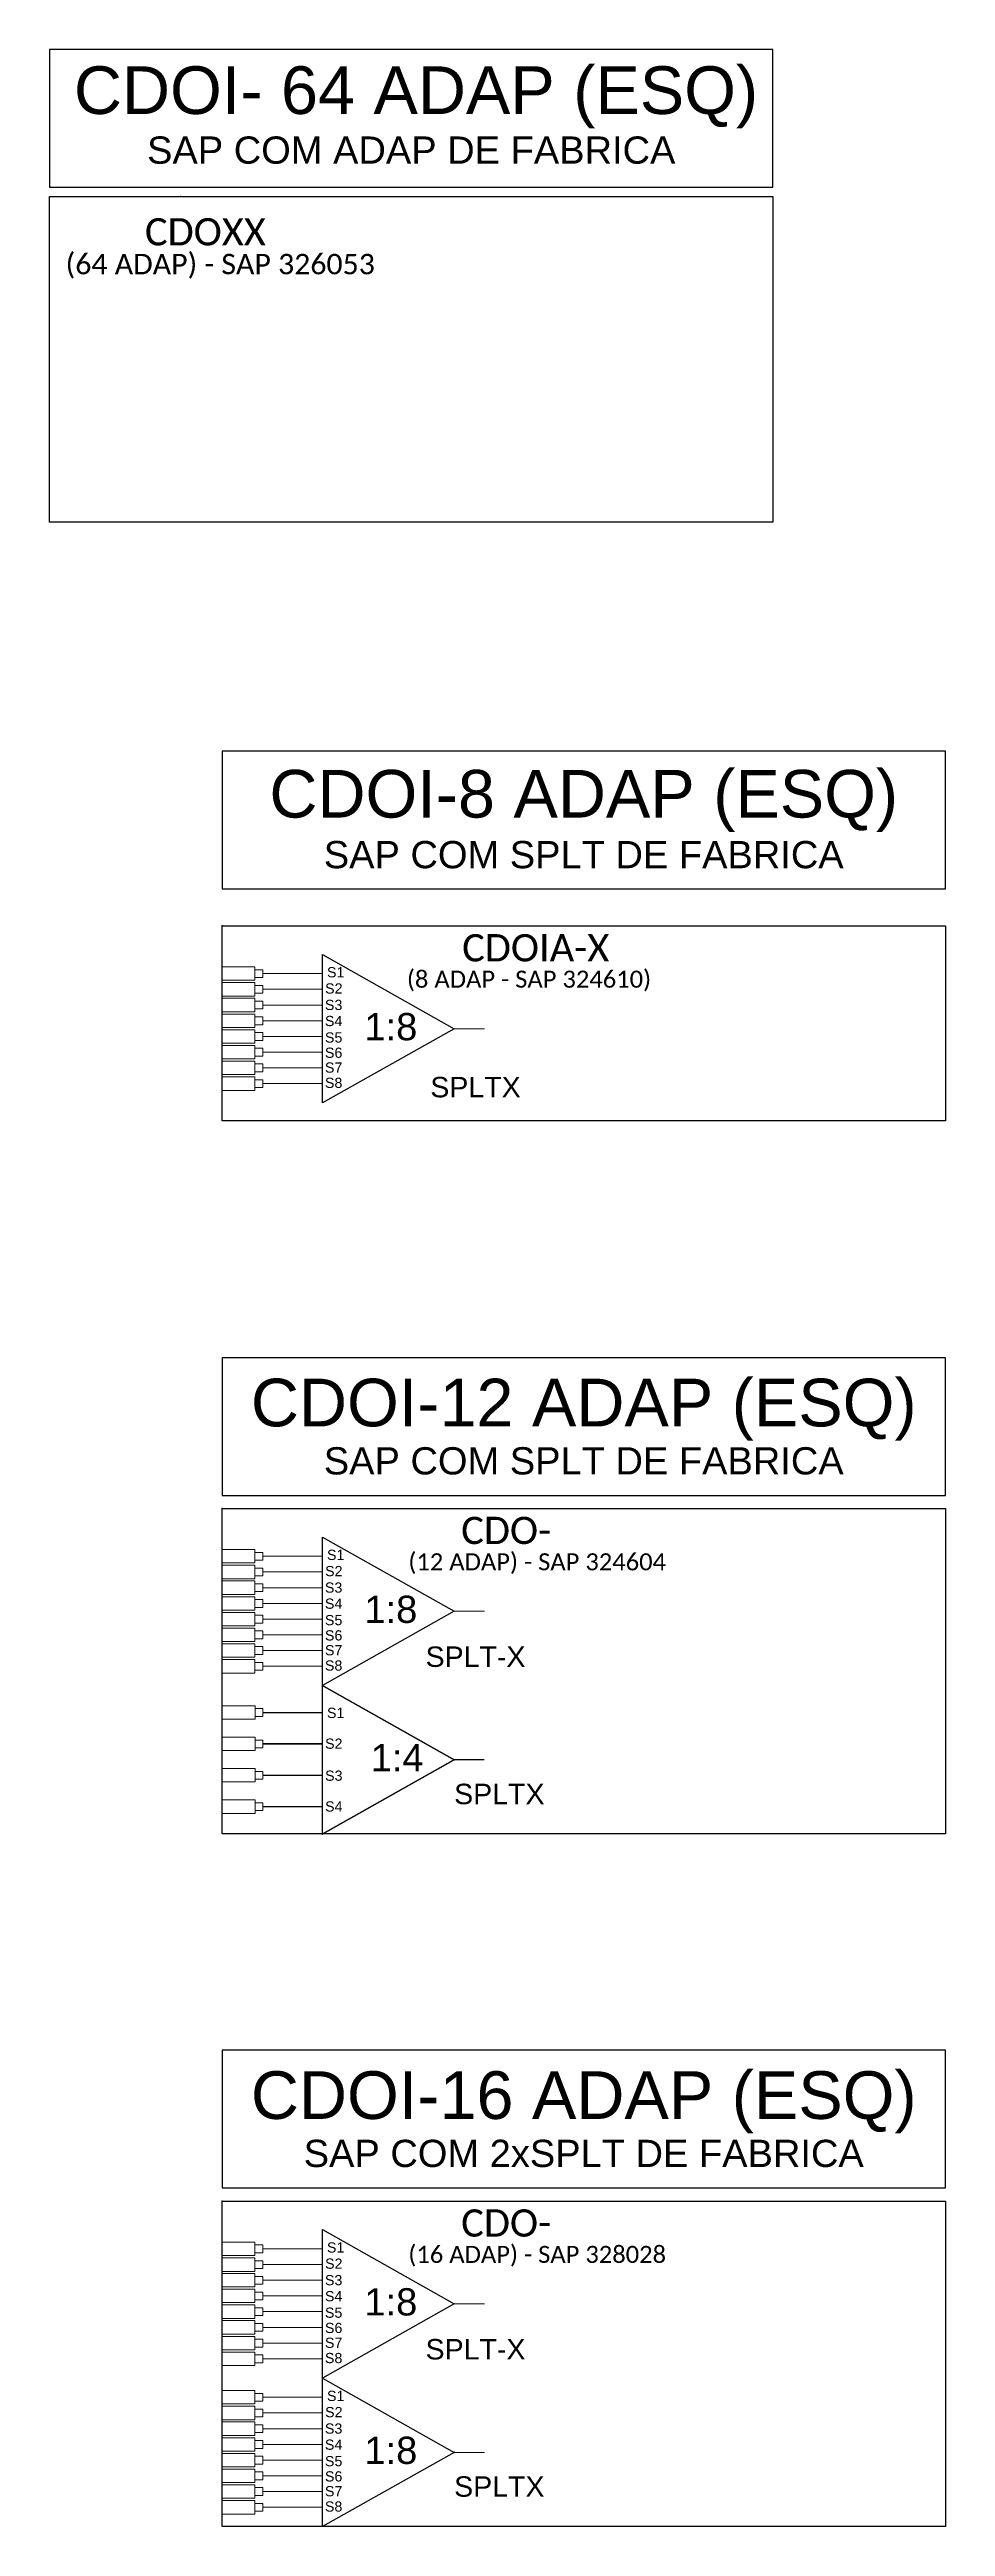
# Model space of a CAD drawing. Header units: millimetres. Extents: x 9740 to 12717, y -5875 to 443.
# Drawn here: x 10171.2 to 10237, y -17.7 to 164.1 of the extents above; entities that cross this region are included whole.
import ezdxf
from ezdxf.enums import TextEntityAlignment as Align

# ---------------------------------------------------------------- set-up
doc = ezdxf.new("R2010")
doc.units = ezdxf.units.MM
doc.linetypes.add('DASHED', pattern=[0.75, 0.5, -0.25])
doc.styles.add('ARIAL', font='arial.ttf')
doc.styles.add('WMF-Calibri0', font='calibri.ttf')

msp = doc.modelspace()

# ---------------------------------------------------------------- texts
at = {"color": 7, "style": 'ARIAL'}
for s, height, p in [('CDOI- 64 ADAP (ESQ)', 3.5, (10198.15, 159.4)), ('SAP COM ADAP DE FABRICA', 2, (10197.8, 155.75)), ('CDOI-8 ADAP (ESQ)', 3.5, (10210.47, 107.74)), ('SAP COM SPLT DE FABRICA', 2, (10210.47, 104.02)), ('CDOI-12 ADAP (ESQ)', 3.5, (10210.47, 63.04)), ('SAP COM SPLT DE FABRICA', 2, (10210.47, 59.51)), ('CDOI-16 ADAP (ESQ)', 3.5, (10210.47, 12.19)), ('SAP COM 2xSPLT DE FABRICA', 2, (10210.47, 8.66))]:
    msp.add_text(s, height=height, dxfattribs=at).set_placement(p, align=Align.CENTER)

# ---------------------------------------------------------------- blocks, each defined once
blk = doc.blocks.new('A$C415C251F')
at = {"color": 3}
blk.add_point((0, 0), dxfattribs=at)
blk = doc.blocks.new('LEG_CDOIA8_C-SPLT_ESQ')
at = {"color": 3, "extrusion": (0, 0, -1), "xscale": -1, "zscale": -1}
blk.add_blockref('A$C415C251F', (0, 0), dxfattribs=at)
at = {"color": 1, "style": 'WMF-Calibri0', "flags": 4}
blk.add_attdef('CDO', (21.44, -2.61), '', height=2, dxfattribs=at)
blk.add_attdef('MODELO', text='', height=1.5, dxfattribs=at).set_placement((22.54, -4.54), align=Align.CENTER)
at = {"style": 'ARIAL', "flags": 4}
blk.add_attdef('SPLITAGEM', text='', height=1.5, dxfattribs=at).set_placement((18.61, -12.59), align=Align.CENTER)
blk = doc.blocks.new('SPLT_1-8_SC-APC_ESQ')
at = {"color": 3, "lineweight": 0}
for points in [[(2.41, -3.02), (0, -3.02)], [(2.41, -3.02), (2.41, -4)], [(2.99, -3.51), (7.37, -3.51)], [(2.41, -4), (0, -4)], [(2.41, -4.17), (0, -4.17)], [(2.41, -5.16), (0, -5.16)], [(2.41, -5.32), (0, -5.32)], [(2.41, -4.17), (2.41, -5.16)], [(2.41, -5.32), (2.41, -6.31)], [(7.37, -4.66), (2.99, -4.66)], [(2.41, -6.31), (0, -6.31)], [(2.41, -6.48), (0, -6.48)], [(2.41, -6.48), (2.41, -7.46)], [(7.37, -5.82), (2.99, -5.82)], [(7.37, -6.97), (2.99, -6.97)], [(2.41, -7.46), (0, -7.46)], [(2.41, -7.63), (0, -7.63)], [(2.41, -8.62), (0, -8.62)], [(2.41, -8.78), (0, -8.78)], [(2.41, -7.63), (2.41, -8.62)], [(2.41, -8.78), (2.41, -9.77)], [(7.37, -8.12), (2.99, -8.12)], [(2.41, -9.77), (0, -9.77)], [(2.41, -9.94), (0, -9.94)], [(2.41, -9.94), (2.41, -10.92)], [(7.37, -9.28), (2.99, -9.28)], [(7.37, -10.43), (2.99, -10.43)], [(2.41, -10.92), (0, -10.92)], [(2.41, -11.09), (0, -11.09)], [(2.41, -12.08), (0, -12.08)], [(2.41, -11.09), (2.41, -12.08)], [(7.37, -11.58), (2.99, -11.58)]]:
    blk.add_lwpolyline(points, dxfattribs=at)
for points in [[(2.99, -3.22), (2.41, -3.22), (2.41, -3.8), (2.99, -3.8)], [(2.99, -4.38), (2.41, -4.38), (2.41, -4.95), (2.99, -4.95)], [(2.99, -5.53), (2.41, -5.53), (2.41, -6.1), (2.99, -6.1)], [(2.99, -6.68), (2.41, -6.68), (2.41, -7.26), (2.99, -7.26)], [(2.99, -7.84), (2.41, -7.84), (2.41, -8.41), (2.99, -8.41)], [(2.99, -8.99), (2.41, -8.99), (2.41, -9.56), (2.99, -9.56)], [(2.99, -10.14), (2.41, -10.14), (2.41, -10.72), (2.99, -10.72)], [(2.99, -11.3), (2.41, -11.3), (2.41, -11.87), (2.99, -11.87)]]:
    blk.add_lwpolyline(points, close=True, dxfattribs=at)
at = {"color": 1}
blk.add_lwpolyline([(7.37, -2.1), (17.04, -7.55), (7.37, -13), (7.37, -2.1)], dxfattribs=at)
at = {"color": 1, "lineweight": 0}
blk.add_lwpolyline([(17.04, -7.55), (19.26, -7.55)], dxfattribs=at)
at = {"color": 1, "style": 'ARIAL'}
for s, height, p in [('S1', 0.75, (7.7, -3.78)), ('S3', 0.75, (7.55, -6.18)), ('S2', 0.75, (7.56, -4.97)), ('S4', 0.75, (7.55, -7.36)), ('1:8', 2, (10.45, -8.4)), ('S5', 0.75, (7.55, -8.57)), ('S6', 0.75, (7.55, -9.69)), ('S7', 0.75, (7.55, -10.78)), ('S8', 0.75, (7.55, -11.9))]:
    blk.add_text(s, height=height, dxfattribs=at).set_placement(p)
blk = doc.blocks.new('LEG_CDOIA12_C-SPLT')
at = {"color": 3, "extrusion": (0, 0, -1), "xscale": -1, "zscale": -1}
blk.add_blockref('A$C415C251F', (0, 0), dxfattribs=at)
at = {"color": 1, "style": 'WMF-Calibri0', "flags": 4}
blk.add_attdef('CDO', (21.44, -2.61), '', height=2, dxfattribs=at)
blk.add_attdef('MODELO', text='', height=1.5, dxfattribs=at).set_placement((22.54, -4.54), align=Align.CENTER)
at = {"style": 'ARIAL', "flags": 4}
blk.add_attdef('SPLITAGEM', text='', height=1.5, dxfattribs=at).set_placement((18.61, -12.59), align=Align.CENTER)
blk = doc.blocks.new('SPLITTER_')
blk.add_point((0, 0))
at = {"style": 'ARIAL', "flags": 4}
blk.add_attdef('SPLT', (0, -3.26), '', height=1.5, dxfattribs=at)
blk = doc.blocks.new('LEG_CDO64_DIR')
blk.add_point((0, 0))
at = {"color": 1, "style": 'WMF-Calibri0', "flags": 4}
blk.add_attdef('CDO', (-2.62, -3.57), '', height=2, dxfattribs=at)
blk.add_attdef('MODELO', text='', height=1.5, dxfattribs=at).set_placement((-1.52, -5.5), align=Align.CENTER)
blk = doc.blocks.new('SPLT_1-4_SC-APC PLANEJADO ESQ.')
at = {"color": 30, "linetype": 'DASHED', "ltscale": 2.5, "const_width": 0.1}
blk.add_lwpolyline([(4908.44, -632.4), (4918.11, -637.85), (4908.44, -643.3), (4908.44, -632.4)], dxfattribs=at)
at = {"color": 3, "lineweight": 0}
for points in [[(4903.49, -633.89), (4901.07, -633.89)], [(4903.49, -633.89), (4903.49, -634.87)], [(4903.49, -634.87), (4901.07, -634.87)], [(4903.49, -636.19), (4901.07, -636.19)], [(4903.49, -636.19), (4903.49, -637.18)], [(4903.49, -637.18), (4901.07, -637.18)], [(4903.49, -638.5), (4901.07, -638.5)], [(4903.49, -639.48), (4901.07, -639.48)], [(4903.49, -638.5), (4903.49, -639.48)], [(4903.49, -640.8), (4901.07, -640.8)], [(4903.49, -641.79), (4901.07, -641.79)], [(4903.49, -640.8), (4903.49, -641.79)]]:
    blk.add_lwpolyline(points, dxfattribs=at)
for points in [[(4904.07, -634.09), (4903.49, -634.09), (4903.49, -634.66), (4904.07, -634.66)], [(4904.07, -636.4), (4903.49, -636.4), (4903.49, -636.97), (4904.07, -636.97)], [(4904.07, -638.7), (4903.49, -638.7), (4903.49, -639.28), (4904.07, -639.28)], [(4904.07, -641.01), (4903.49, -641.01), (4903.49, -641.58), (4904.07, -641.58)]]:
    blk.add_lwpolyline(points, close=True, dxfattribs=at)
at = {"color": 30, "linetype": 'DASHED', "lineweight": 0, "ltscale": 2.5, "const_width": 0.1}
for points in [[(4904.07, -634.38), (4908.44, -634.38)], [(4908.44, -636.68), (4904.07, -636.68)], [(4918.11, -637.85), (4920.33, -637.85)], [(4908.44, -638.99), (4904.07, -638.99)], [(4908.44, -641.3), (4904.07, -641.3)]]:
    blk.add_lwpolyline(points, dxfattribs=at)
at = {"color": 30, "style": 'ARIAL'}
for s, height, p in [('S1', 0.75, (4908.77, -634.78)), ('S2', 0.75, (4908.63, -637.04)), ('1:4', 2, (4911.98, -638.7)), ('S3', 0.75, (4908.63, -639.39)), ('S4', 0.75, (4908.63, -641.65))]:
    blk.add_text(s, height=height, dxfattribs=at).set_placement(p)

# ---------------------------------------------------------------- linework, layer by layer
for points in [[(10171.23, 154.02), (10224.36, 154.02), (10224.36, 164.13), (10171.23, 164.13)], [(10183.91, 102.51), (10237.04, 102.51), (10237.04, 112.62), (10183.91, 112.62)], [(10183.91, 57.97), (10237.04, 57.97), (10237.04, 68.08), (10183.91, 68.08)], [(10183.91, 7.12), (10237.04, 7.12), (10237.04, 17.24), (10183.91, 17.24)]]:
    msp.add_lwpolyline(points, close=True)
at = {"color": 1}
for points in [[(10224.36, 129.44), (10224.36, 129.44), (10224.36, 129.44), (10171.23, 129.44), (10171.23, 153.33), (10171.23, 153.33)], [(10237.04, 33.12), (10237.04, 33.12), (10237.04, 33.12), (10183.91, 33.12), (10183.91, 55.91), (10183.91, 55.91)], [(10237.04, -17.73), (10237.04, -17.73), (10237.04, -17.73), (10183.91, -17.73), (10183.91, 5.06), (10183.91, 5.06)]]:
    msp.add_lwpolyline(points, dxfattribs=at)
for points in [[(10171.23, 153.33), (10224.36, 153.33), (10224.36, 129.44), (10171.23, 129.44)], [(10183.91, 99.79), (10237.04, 99.79), (10237.04, 85.47), (10183.91, 85.47)], [(10183.91, 57.01), (10237.04, 57.01), (10237.04, 33.12), (10183.91, 33.12)], [(10183.91, 6.16), (10237.04, 6.16), (10237.04, -17.73), (10183.91, -17.73)]]:
    msp.add_lwpolyline(points, close=True, dxfattribs=at)

# ---------------------------------------------------------------- block references
ref = msp.add_blockref('LEG_CDO64_DIR', (10180.86, 153.33))
ref.add_attrib('CDO', 'CDOXX', (10178.24, 149.75), dxfattribs={"color": 1, "height": 2, "style": 'WMF-Calibri0'})
ref.add_attrib('MODELO', '(64 ADAP) - SAP 326053', dxfattribs={"color": 1, "height": 1.5, "style": 'WMF-Calibri0'}).set_placement((10183.77, 147.63), align=Align.CENTER)
at = {"color": 3}
ref = msp.add_blockref('LEG_CDOIA8_C-SPLT_ESQ', (10183.91, 99.79), dxfattribs=at)
ref.add_attrib('CDO', 'CDOIA-X', (10201.54, 97.18), dxfattribs={"color": 1, "height": 2, "style": 'WMF-Calibri0'})
ref.add_attrib('MODELO', '(8 ADAP - SAP 324610)', dxfattribs={"color": 1, "height": 1.25, "style": 'WMF-Calibri0'}).set_placement((10206.45, 95.25), align=Align.CENTER)
ref.add_attrib('SPLITAGEM', 'SPLTX', dxfattribs={"height": 1.5, "style": 'ARIAL'}).set_placement((10202.52, 87.2), align=Align.CENTER)
for name, p in [('SPLT_1-8_SC-APC_ESQ', (10183.91, 99.79)), ('SPLT_1-8_SC-APC_ESQ', (10183.91, 57.01)), ('SPLT_1-4_SC-APC PLANEJADO ESQ.', (5282.84, 676.41)), ('SPLT_1-8_SC-APC_ESQ', (10183.91, 6.16)), ('SPLT_1-8_SC-APC_ESQ', (10183.91, -4.74))]:
    msp.add_blockref(name, p)
ref = msp.add_blockref('LEG_CDOIA12_C-SPLT', (10183.91, 57.01))
ref.add_attrib('CDO', 'CDO-', (10201.47, 54.4), dxfattribs={"color": 1, "height": 2, "style": 'WMF-Calibri0'})
ref.add_attrib('MODELO', '(12 ADAP) - SAP 324604', dxfattribs={"color": 1, "height": 1.25, "style": 'WMF-Calibri0'}).set_placement((10207.05, 52.47), align=Align.CENTER)
ref.add_attrib('SPLITAGEM', 'SPLT-X', dxfattribs={"height": 1.5, "style": 'ARIAL'}).set_placement((10202.52, 45.38), align=Align.CENTER)
ref = msp.add_blockref('SPLITTER_', (10200.95, 38.56))
ref.add_attrib('SPLT', 'SPLTX', (10200.95, 35.3), dxfattribs={"height": 1.5, "style": 'ARIAL'})
ref = msp.add_blockref('LEG_CDOIA12_C-SPLT', (10183.91, 6.16))
ref.add_attrib('CDO', 'CDO-', (10201.47, 3.55), dxfattribs={"color": 1, "height": 2, "style": 'WMF-Calibri0'})
ref.add_attrib('MODELO', '(16 ADAP) - SAP 328028', dxfattribs={"color": 1, "height": 1.25, "style": 'WMF-Calibri0'}).set_placement((10207.05, 1.62), align=Align.CENTER)
ref.add_attrib('SPLITAGEM', 'SPLT-X', dxfattribs={"height": 1.5, "style": 'ARIAL'}).set_placement((10202.52, -5.47), align=Align.CENTER)
ref = msp.add_blockref('SPLITTER_', (10200.95, -12.28))
ref.add_attrib('SPLT', 'SPLTX', (10200.95, -15.55), dxfattribs={"height": 1.5, "style": 'ARIAL'})

msp.set_redraw_order([(e.dxf.handle, doc.entitydb.next_handle()) for e in msp.query("TEXT MTEXT ATTDEF DIMENSION ARC_DIMENSION")])  # texts and dimensions are drawn at this point

doc.saveas('drawing.dxf')
